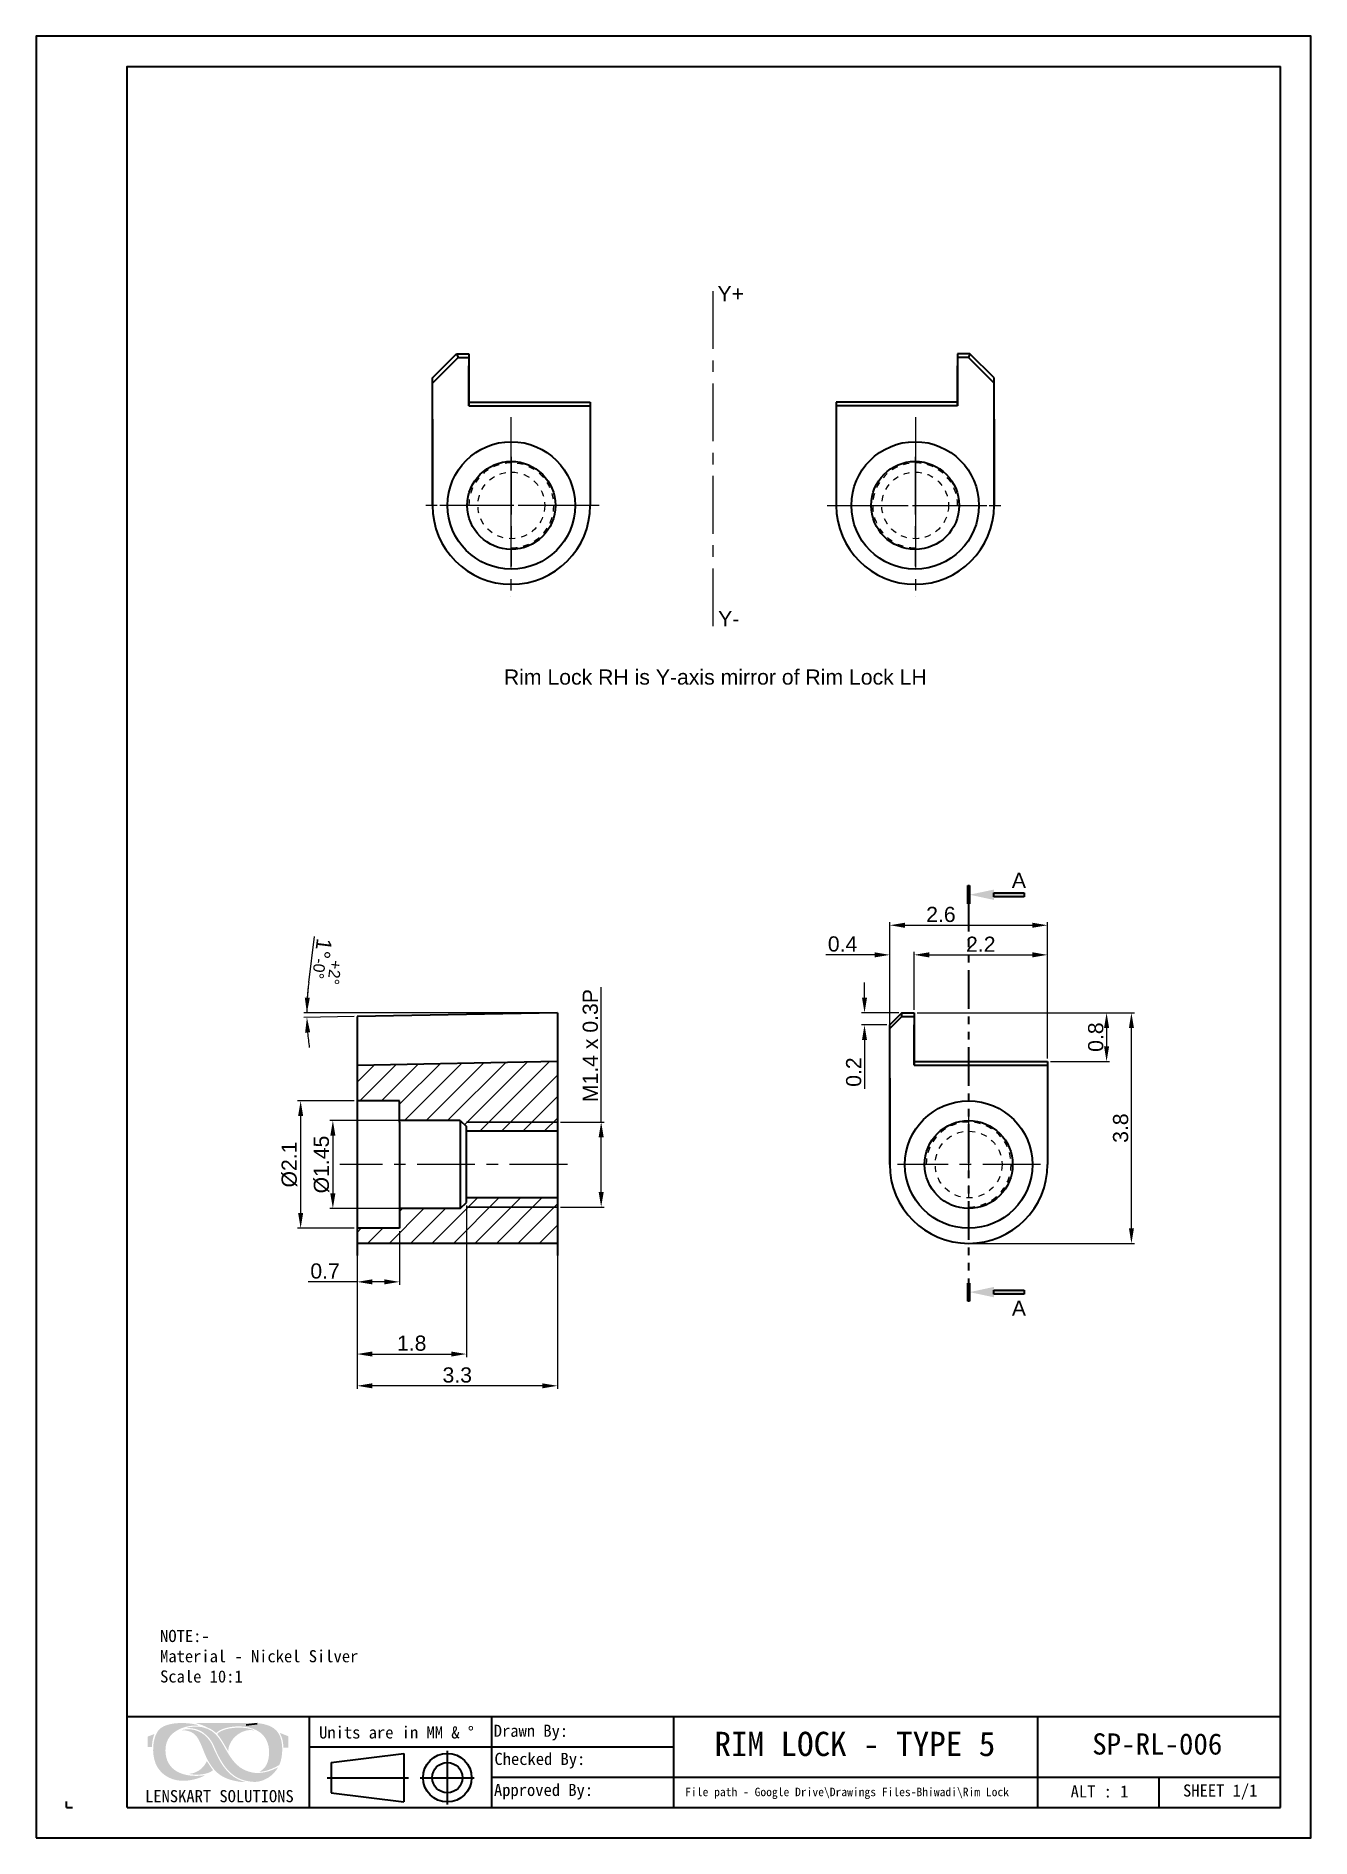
# Model space of a CAD drawing. Header units: millimetres. Extents: x 219 to 785, y 160 to 284.
# Drawn here: x 764.41 to 785.41, y 225.77 to 255.47 of the extents above; entities that cross this region are included whole.
import ezdxf
from ezdxf.enums import TextEntityAlignment as Align

# ---------------------------------------------------------------- set-up
doc = ezdxf.new("R2010")
doc.units = ezdxf.units.MM
for name, pattern in [('CENTER', [50.8, 31.75, -6.35, 6.35, -6.35]), ('HIDDEN', [0.075, 0.05, -0.025]), ('PHANTOM', [63.5, 31.75, -6.35, 6.35, -6.35, 6.35, -6.35])]:
    doc.linetypes.add(name, pattern=pattern)
doc.layers.get('0').update_dxf_attribs({"lineweight": 35})
for name, color, linetype, lineweight in [('Center line', 2, 'CENTER', 18), ('Dimension', 3, 'Continuous', 18), ('Hatch', 6, 'Continuous', 18), ('hidden line', 1, 'HIDDEN', 15), ('Section', 6, 'PHANTOM', 35), ('Text', 4, 'Continuous', 25), ('绘图层', 7, 'Continuous', 13)]:
    doc.layers.add(name, color=color, linetype=linetype, lineweight=lineweight)
doc.layers.add('图框-线条', color=7, linetype='Continuous')
doc.styles.get("Standard").update_dxf_attribs({"font": 'arial.ttf'})
doc.styles.add('宋体', font='SimSun.ttf')
doc.dimstyles.new('SIMPLEX', dxfattribs={"dimtxt": 2.5, "dimasz": 2.5, "dimexe": 0.5, "dimexo": 0.5, "dimgap": 0.5, "dimtad": 1, "dimzin": 0, "dimdsep": 46, "dimtxsty": 'Standard', "dimcen": 0, "dimclrd": 256, "dimclre": 256, "dimclrt": 256, "dimadec": 0, "dimazin": 0, "dimtm": 1e-09, "dimtfac": 0.75, "dimtofl": 0, "dimtmove": 0, "dimatfit": 3, "dimfxl": 1, "dimtzin": 0, "dimlwd": -1, "dimlwe": -1, "dimarcsym": 0})

msp = doc.modelspace()

# ---------------------------------------------------------------- texts
at = {"layer": 'Text'}
for s, p in [('Y+', (775.852, 251.226)), ('Y-', (775.819, 245.868)), ('Rim Lock RH is Y-axis mirror of Rim Lock LH', (775.598, 244.906)), ('A', (780.599, 241.556)), ('A', (780.599, 234.503))]:
    msp.add_text(s, height=0.25, dxfattribs=at).set_placement(p, align=Align.MIDDLE_CENTER)
at = {"layer": '绘图层', "color": 7, "linetype": 'ByBlock', "lineweight": 9, "attachment_point": 5, "style": '宋体'}
for s, insert, char_height, width in [('\\pxql;{\\fNSimSun|b0|i0|c0|p49;NOTE:-\\PMaterial - Nickel Silver\\PScale 10:1}', (769.631, 228.765), 0.2, 6.35721), ('\\pxql;{\\fNSimSun|b0|i0|c0|p49;Units are in MM & %%D}', (770.599, 227.509), 0.2, 3.05443), ('\\pxql;{\\fNSimSun|b0|i0|c0|p49;Drawn By: }', (773.476, 227.509), 0.2, 3.05443), ('\\pxqc;{\\fNSimSun|b0|i0|c0|p49;RIM LOCK - TYPE 5}', (777.897, 227.318), 0.4, 5.26635), ('{\\fNSimSun|b0|i0|c0|p49;SP-RL-006}', (782.878, 227.318), 0.35, 4.64697), ('\\pxql;{\\fNSimSun|b0|i0|c0|p49;Checked By: }', (773.105, 227.045), 0.2, 2.29015), ('\\pxql;{\\fNSimSun|b0|i0|c0|p49;Approved By:}', (773.097, 226.534), 0.2, 2.29015), ('\\pxql;{\\fNSimSun|b0|i0|c0|p49;File path - Google Drive\\\\Drawings Files-Bhiwadi\\\\Rim Lock}', (779.597, 226.507), 0.14, 8.989), ('{\\fNSimSun|b0|i0|c0|p49;ALT : 1}', (781.927, 226.537), 0.2, 1.72791), ('{\\fNSimSun|b0|i0|c0|p49;SHEET 1/1}', (783.915, 226.529), 0.2, 1.72791), ('{\\fSimSun|b0|i0|c134|p2;LENSKART SOLUTIONS}', (767.429, 226.459), 0.2, 5.89745)]:
    msp.add_mtext(s, dxfattribs=dict(at, insert=insert, char_height=char_height, width=width))

# ---------------------------------------------------------------- blocks, each defined once
blk = doc.blocks.new('*D238')
at = {"layer": 'Defpoints', "color": 0, "transparency": 16777216}
for p in [(781.271, 239.371), (782.452, 239.371), (779.771, 235.571)]:
    blk.add_point(p, dxfattribs=at)
at = {"layer": 'Dimension', "transparency": 16777216}
for p, q in [((781.321, 239.371), (782.502, 239.371)), ((782.452, 235.821), (782.452, 239.121)), ((779.821, 235.571), (782.502, 235.571))]:
    blk.add_line(p, q, dxfattribs=at)
for points in [[(782.411, 239.121), (782.494, 239.121), (782.452, 239.371)], [(782.411, 235.821), (782.494, 235.821), (782.452, 235.571)]]:
    blk.add_solid(points, dxfattribs=at)
at = {"layer": 'Dimension', "transparency": 16777216, "insert": (782.275, 237.471), "char_height": 0.25, "attachment_point": 5, "rotation": 90}
blk.add_mtext('3.8', dxfattribs=at)
blk = doc.blocks.new('*D239')
at = {"layer": 'Defpoints', "color": 0, "transparency": 16777216}
for p in [(781.071, 240.815), (778.471, 238.973), (781.071, 238.571)]:
    blk.add_point(p, dxfattribs=at)
at = {"layer": 'Dimension', "transparency": 16777216}
for p, q in [((778.471, 239.023), (778.471, 240.865)), ((778.721, 240.815), (780.821, 240.815)), ((781.071, 238.621), (781.071, 240.865))]:
    blk.add_line(p, q, dxfattribs=at)
for points in [[(778.721, 240.856), (778.721, 240.773), (778.471, 240.815)], [(780.821, 240.856), (780.821, 240.773), (781.071, 240.815)]]:
    blk.add_solid(points, dxfattribs=at)
at = {"layer": 'Dimension', "transparency": 16777216, "insert": (779.314, 240.992), "char_height": 0.25, "attachment_point": 5}
blk.add_mtext('2.6', dxfattribs=at)
blk = doc.blocks.new('*D240')
at = {"layer": 'Defpoints', "color": 0, "transparency": 16777216}
for p in [(778.871, 240.327), (778.871, 239.371), (778.471, 238.973)]:
    blk.add_point(p, dxfattribs=at)
at = {"layer": 'Dimension', "transparency": 16777216}
for p, q in [((778.221, 240.327), (777.417, 240.327)), ((778.471, 239.023), (778.471, 240.377)), ((778.871, 239.421), (778.871, 240.377)), ((779.121, 240.327), (779.371, 240.327))]:
    blk.add_line(p, q, dxfattribs=at)
for points in [[(778.221, 240.369), (778.221, 240.285), (778.471, 240.327)], [(779.121, 240.369), (779.121, 240.285), (778.871, 240.327)]]:
    blk.add_solid(points, dxfattribs=at)
at = {"layer": 'Dimension', "transparency": 16777216, "insert": (777.694, 240.505), "char_height": 0.25, "attachment_point": 5}
blk.add_mtext('0.4', dxfattribs=at)
blk = doc.blocks.new('*D241')
at = {"layer": 'Defpoints', "color": 0, "transparency": 16777216}
for p in [(781.071, 240.327), (778.871, 239.371), (781.071, 238.571)]:
    blk.add_point(p, dxfattribs=at)
at = {"layer": 'Dimension', "transparency": 16777216}
for p, q in [((778.871, 239.421), (778.871, 240.377)), ((779.121, 240.327), (780.821, 240.327)), ((781.071, 238.621), (781.071, 240.377))]:
    blk.add_line(p, q, dxfattribs=at)
for points in [[(779.121, 240.369), (779.121, 240.285), (778.871, 240.327)], [(780.821, 240.369), (780.821, 240.285), (781.071, 240.327)]]:
    blk.add_solid(points, dxfattribs=at)
at = {"layer": 'Dimension', "transparency": 16777216, "insert": (779.971, 240.502), "char_height": 0.25, "attachment_point": 5}
blk.add_mtext('2.2', dxfattribs=at)
blk = doc.blocks.new('*D235')
at = {"layer": 'Defpoints', "color": 0, "transparency": 16777216}
for p in [(778.871, 239.371), (781.071, 238.571), (782.043, 238.571)]:
    blk.add_point(p, dxfattribs=at)
at = {"layer": 'Dimension', "transparency": 16777216}
for p, q in [((778.921, 239.371), (782.093, 239.371)), ((782.043, 239.121), (782.043, 238.821)), ((781.121, 238.571), (782.093, 238.571))]:
    blk.add_line(p, q, dxfattribs=at)
for points in [[(782.001, 239.121), (782.085, 239.121), (782.043, 239.371)], [(782.001, 238.821), (782.085, 238.821), (782.043, 238.571)]]:
    blk.add_solid(points, dxfattribs=at)
at = {"layer": 'Dimension', "transparency": 16777216, "insert": (781.865, 238.971), "char_height": 0.25, "attachment_point": 5, "rotation": 90}
blk.add_mtext('0.8', dxfattribs=at)
blk = doc.blocks.new('*D242')
at = {"layer": 'Defpoints', "color": 0, "transparency": 16777216}
for p in [(769.697, 237.921), (768.767, 235.821), (769.697, 235.821)]:
    blk.add_point(p, dxfattribs=at)
at = {"layer": 'Dimension', "transparency": 16777216}
for p, q in [((769.647, 237.921), (768.717, 237.921)), ((768.767, 237.671), (768.767, 236.071)), ((769.647, 235.821), (768.717, 235.821))]:
    blk.add_line(p, q, dxfattribs=at)
for points in [[(768.726, 237.671), (768.809, 237.671), (768.767, 237.921)], [(768.726, 236.071), (768.809, 236.071), (768.767, 235.821)]]:
    blk.add_solid(points, dxfattribs=at)
at = {"layer": 'Dimension', "transparency": 16777216, "insert": (768.583, 236.871), "char_height": 0.25, "attachment_point": 5, "rotation": 90}
blk.add_mtext('%%c2.1', dxfattribs=at)
blk = doc.blocks.new('*D236')
at = {"layer": 'Defpoints', "color": 0, "transparency": 16777216}
for p in [(772.997, 237.571), (772.997, 236.171), (773.718, 236.171)]:
    blk.add_point(p, dxfattribs=at)
at = {"layer": 'Dimension', "transparency": 16777216}
for p, q in [((773.718, 237.571), (773.718, 239.792)), ((773.047, 237.571), (773.768, 237.571)), ((773.718, 236.421), (773.718, 237.321)), ((773.047, 236.171), (773.768, 236.171))]:
    blk.add_line(p, q, dxfattribs=at)
for points in [[(773.676, 237.321), (773.76, 237.321), (773.718, 237.571)], [(773.676, 236.421), (773.76, 236.421), (773.718, 236.171)]]:
    blk.add_solid(points, dxfattribs=at)
at = {"layer": 'Dimension', "transparency": 16777216, "insert": (773.54, 238.831), "char_height": 0.25, "attachment_point": 5, "rotation": 90}
blk.add_mtext('M1.4 x 0.3P', dxfattribs=at)
blk = doc.blocks.new('*D243')
at = {"layer": 'Defpoints', "color": 0, "transparency": 16777216}
for p in [(770.397, 235.821), (769.697, 235.471), (769.697, 234.937)]:
    blk.add_point(p, dxfattribs=at)
at = {"layer": 'Dimension', "transparency": 16777216}
for p, q in [((770.397, 235.771), (770.397, 234.887)), ((769.697, 235.421), (769.697, 234.887)), ((769.697, 234.937), (768.892, 234.937)), ((770.147, 234.937), (769.947, 234.937))]:
    blk.add_line(p, q, dxfattribs=at)
for points in [[(769.947, 234.979), (769.947, 234.896), (769.697, 234.937)], [(770.147, 234.979), (770.147, 234.896), (770.397, 234.937)]]:
    blk.add_solid(points, dxfattribs=at)
at = {"layer": 'Dimension', "transparency": 16777216, "insert": (769.17, 235.115), "char_height": 0.25, "attachment_point": 5}
blk.add_mtext('0.7', dxfattribs=at)
blk = doc.blocks.new('*D237')
at = {"layer": 'Defpoints', "color": 0, "transparency": 16777216}
for p in [(769.697, 235.471), (772.997, 235.471), (769.697, 233.224)]:
    blk.add_point(p, dxfattribs=at)
at = {"layer": 'Dimension', "transparency": 16777216}
for p, q in [((769.697, 235.421), (769.697, 233.174)), ((772.997, 235.421), (772.997, 233.174)), ((772.747, 233.224), (769.947, 233.224))]:
    blk.add_line(p, q, dxfattribs=at)
for points in [[(769.947, 233.265), (769.947, 233.182), (769.697, 233.224)], [(772.747, 233.265), (772.747, 233.182), (772.997, 233.224)]]:
    blk.add_solid(points, dxfattribs=at)
at = {"layer": 'Dimension', "transparency": 16777216, "insert": (771.347, 233.401), "char_height": 0.25, "attachment_point": 5}
blk.add_mtext('3.3', dxfattribs=at)
blk = doc.blocks.new('_FILLED')
at = {"color": 0, "linetype": 'ByBlock'}
blk.add_solid([(0, 0), (-1, 0.214), (-1, -0.214)], dxfattribs=at)
blk = doc.blocks.new('section arrow')
at = {"layer": 'Section'}
h = blk.add_hatch(color=256, dxfattribs=at)
h.dxf.hatch_style = 1
h.paths.add_polyline_path([(6987.516, 2336.116), (6987.516, 2336.053), (6988.016, 2336.053), (6988.016, 2336.116)])
h.paths.add_polyline_path([(6988.416, 2335.935), (6988.448, 2335.935), (6988.448, 2336.235), (6988.416, 2336.235)])
for points in [[(6988.448, 2335.935), (6988.448, 2336.235), (6988.416, 2336.235), (6988.416, 2335.935)], [(6988.016, 2336.116), (6987.516, 2336.116), (6987.516, 2336.053), (6988.016, 2336.053)]]:
    blk.add_lwpolyline(points, close=True, dxfattribs=at)
at = {"layer": 'Section', "xscale": 0.4, "yscale": 0.4, "zscale": 0.4}
blk.add_blockref('_FILLED', (6988.416, 2336.085), dxfattribs=at)
blk = doc.blocks.new('*D244')
at = {"layer": 'Defpoints', "color": 0, "transparency": 16777216}
for p in [(768.87, 239.322), (769.697, 239.312), (772.764, 239.371), (772.997, 239.371), (772.997, 239.371)]:
    blk.add_point(p, dxfattribs=at)
at = {"layer": 'Dimension', "transparency": 16777216}
for p, q in [((768.9, 239.87), (768.993, 240.632)), ((772.714, 239.371), (768.82, 239.371)), ((769.647, 239.311), (768.821, 239.296))]:
    blk.add_line(p, q, dxfattribs=at)
for start, end in [(173.0541, 180), (173.0573, 176.5286), (184.5087, 187.98)]:
    blk.add_arc((772.997, 239.371), 4.127, start, end, dxfattribs=at)
for points in [[(768.919, 239.62), (768.836, 239.622), (768.87, 239.371)], [(768.841, 239.045), (768.925, 239.049), (768.871, 239.297)]]:
    blk.add_solid(points, dxfattribs=at)
at = {"layer": 'Dimension', "transparency": 16777216, "insert": (769.216, 240.218), "char_height": 0.25, "attachment_point": 5, "rotation": 263.0541}
blk.add_mtext('1°{\\H0.1875;\\S+2°^ -0°;}', dxfattribs=at)
blk = doc.blocks.new('*D245')
at = {"layer": 'Defpoints', "color": 0, "transparency": 16777216}
for p in [(770.897, 237.596), (769.298, 236.146), (770.897, 236.146)]:
    blk.add_point(p, dxfattribs=at)
at = {"layer": 'Dimension', "transparency": 16777216}
for p, q in [((770.847, 237.596), (769.248, 237.596)), ((769.298, 237.346), (769.298, 236.396)), ((770.847, 236.146), (769.248, 236.146))]:
    blk.add_line(p, q, dxfattribs=at)
for points in [[(769.256, 237.346), (769.34, 237.346), (769.298, 237.596)], [(769.256, 236.396), (769.34, 236.396), (769.298, 236.146)]]:
    blk.add_solid(points, dxfattribs=at)
at = {"layer": 'Dimension', "transparency": 16777216, "insert": (769.113, 236.871), "char_height": 0.25, "attachment_point": 5, "rotation": 90}
blk.add_mtext('%%c1.45', dxfattribs=at)
blk = doc.blocks.new('*D246')
at = {"layer": 'Defpoints', "color": 0, "transparency": 16777216}
for p in [(771.497, 236.246), (769.697, 235.471), (771.497, 233.747)]:
    blk.add_point(p, dxfattribs=at)
at = {"layer": 'Dimension', "transparency": 16777216}
for p, q in [((771.497, 236.196), (771.497, 233.697)), ((769.697, 235.421), (769.697, 233.697)), ((769.947, 233.747), (771.247, 233.747))]:
    blk.add_line(p, q, dxfattribs=at)
for points in [[(769.947, 233.789), (769.947, 233.706), (769.697, 233.747)], [(771.247, 233.789), (771.247, 233.706), (771.497, 233.747)]]:
    blk.add_solid(points, dxfattribs=at)
at = {"layer": 'Dimension', "transparency": 16777216, "insert": (770.597, 233.925), "char_height": 0.25, "attachment_point": 5}
blk.add_mtext('1.8', dxfattribs=at)
blk = doc.blocks.new('*D247')
at = {"layer": 'Defpoints', "color": 0, "transparency": 16777216}
for p in [(778.056, 239.171), (778.471, 239.171), (778.671, 239.371)]:
    blk.add_point(p, dxfattribs=at)
at = {"layer": 'Dimension', "transparency": 16777216}
for p, q in [((778.056, 239.621), (778.056, 239.871)), ((778.621, 239.371), (778.006, 239.371)), ((778.421, 239.171), (778.006, 239.171)), ((778.056, 238.921), (778.056, 238.119))]:
    blk.add_line(p, q, dxfattribs=at)
for points in [[(778.014, 239.621), (778.097, 239.621), (778.056, 239.371)], [(778.014, 238.921), (778.097, 238.921), (778.056, 239.171)]]:
    blk.add_solid(points, dxfattribs=at)
at = {"layer": 'Dimension', "transparency": 16777216, "insert": (777.878, 238.395), "char_height": 0.25, "attachment_point": 5, "rotation": 90}
blk.add_mtext('0.2', dxfattribs=at)

# ---------------------------------------------------------------- dimensions: what is measured, and where the dimension line sits
at = {"layer": 'Dimension'}
dim = msp.add_angular_dim_2l(base=(768.87, 239.322), line1=((772.997, 239.371), (772.764, 239.371)), line2=((772.997, 239.371), (769.697, 239.312)), dimstyle='SIMPLEX', override={"dimscale": 0.1, "dimgap": 0.5, "dimdec": 1, "dimtol": 1, "dimlim": 0, "dimtp": 2, "dimtm": 1e-09}, dxfattribs=at)
dim.commit()
dim.dimension.update_dxf_attribs({"geometry": '*D244', "text_midpoint": (769.216, 240.218)})
for base, p2, picture, middle in [((781.071, 240.815), (781.071, 238.571), '*D239', (779.314, 240.815)), ((778.871, 240.327), (778.871, 239.371), '*D240', (777.694, 240.327))]:
    dim = msp.add_linear_dim(base=base, p1=(778.471, 238.973), p2=p2, dimstyle='SIMPLEX', override={"dimscale": 0.1, "dimdec": 1}, dxfattribs=at)
    dim.commit()
    dim.dimension.update_dxf_attribs({"geometry": picture, "text_midpoint": middle, "dimtype": 160})
for base, p1, p2, picture, middle in [((781.071, 240.327), (778.871, 239.371), (781.071, 238.571), '*D241', (779.971, 240.502)), ((771.497, 233.747), (769.697, 235.471), (771.497, 236.246), '*D246', (770.597, 233.925))]:
    dim = msp.add_linear_dim(base=base, p1=p1, p2=p2, dimstyle='SIMPLEX', override={"dimscale": 0.1, "dimdec": 1}, dxfattribs=at)
    dim.commit()
    dim.dimension.update_dxf_attribs({"geometry": picture, "text_midpoint": middle})
dim = msp.add_linear_dim(base=(773.718, 236.171), p1=(772.997, 237.571), p2=(772.997, 236.171), angle=90, text='M<>', dimstyle='SIMPLEX', override={"dimscale": 0.1, "dimdec": 1, "dimpost": ' x 0.3P'}, dxfattribs=at)
dim.commit()
dim.dimension.update_dxf_attribs({"geometry": '*D236', "text_midpoint": (773.718, 238.831), "dimtype": 160})
dim = msp.add_linear_dim(base=(778.056, 239.171), p1=(778.671, 239.371), p2=(778.471, 239.171), angle=90, dimstyle='SIMPLEX', override={"dimscale": 0.1, "dimdec": 1}, dxfattribs=at)
dim.commit()
dim.dimension.update_dxf_attribs({"geometry": '*D247', "text_midpoint": (777.878, 238.395)})
for base, p1, p2, angle, override, picture, middle in [((782.043, 238.571), (778.871, 239.371), (781.071, 238.571), 90, {"dimscale": 0.1, "dimdec": 1}, '*D235', (782.043, 238.971)), ((782.452, 239.371), (779.771, 235.571), (781.271, 239.371), 90, {"dimscale": 0.1, "dimdec": 1}, '*D238', (782.452, 237.471)), ((768.767, 235.821), (769.697, 237.921), (769.697, 235.821), 90, {"dimscale": 0.1, "dimdec": 1, "dimpost": '%%c<>'}, '*D242', (768.767, 236.871)), ((769.298, 236.146), (770.897, 237.596), (770.897, 236.146), 90, {"dimscale": 0.1, "dimpost": '%%c<>'}, '*D245', (769.298, 236.871)), ((769.697, 234.937), (770.397, 235.821), (769.697, 235.471), 180, {"dimscale": 0.1, "dimdec": 1}, '*D243', (769.17, 234.937)), ((769.697, 233.224), (772.997, 235.471), (769.697, 235.471), 180, {"dimscale": 0.1, "dimdec": 1}, '*D237', (771.347, 233.224))]:
    dim = msp.add_linear_dim(base=base, p1=p1, p2=p2, angle=angle, dimstyle='SIMPLEX', override=override, dxfattribs=at)
    dim.commit()
    dim.dimension.update_dxf_attribs({"geometry": picture, "text_midpoint": middle, "dimtype": 160})

# ---------------------------------------------------------------- hatches: boundary and pattern name
at = {"layer": 'Hatch'}
h = msp.add_hatch(dxfattribs=at)
h.set_pattern_fill('ANSI31', color=256, scale=2)
h.set_pattern_definition([(45, (-38.9931, 303.87397), (-0.176776695, 0.176776695), [])])
h.paths.add_polyline_path([(769.697, 238.506), (769.697, 237.921), (770.397, 237.921), (770.397, 237.596), (771.397, 237.596), (771.497, 237.496), (771.497, 237.421), (772.997, 237.421), (772.997, 238.571)])
h.paths.add_polyline_path([(772.997, 235.571), (772.997, 236.321), (771.497, 236.321), (771.497, 236.246), (771.397, 236.146), (770.397, 236.146), (770.397, 235.821), (769.697, 235.821), (769.697, 235.571)])
at = {"layer": '图框-线条', "lineweight": 0, "ltscale": 0.1}
h = msp.add_hatch(color=252, dxfattribs=at)
edge = h.paths.add_edge_path()
edge.add_spline(control_points=[(766.245, 227.441), (766.245, 227.441), (766.245, 227.269), (766.245, 227.269), (766.245, 227.269), (766.245, 227.269), (766.316, 227.269), (766.316, 227.269), (766.316, 227.269), (766.321, 227.31), (766.322, 227.344), (766.33, 227.384), (766.33, 227.384), (766.337, 227.419), (766.347, 227.454), (766.36, 227.485), (766.36, 227.485), (766.36, 227.485), (766.245, 227.441), (766.245, 227.441)], knot_values=[0, 0, 0, 0, 0.166667, 0.166667, 0.166667, 0.166667, 0.333333, 0.333333, 0.333333, 0.333333, 0.5, 0.5, 0.5, 0.5, 0.666667, 0.666667, 0.666667, 0.666667, 1, 1, 1, 1], degree=3, periodic=0)
edge = h.paths.add_edge_path()
edge.add_spline(control_points=[(768.485, 227.262), (768.485, 227.262), (768.566, 227.261), (768.566, 227.261), (768.566, 227.261), (768.566, 227.261), (768.566, 227.447), (768.566, 227.447), (768.566, 227.447), (768.566, 227.447), (768.425, 227.503), (768.425, 227.503), (768.425, 227.503), (768.439, 227.467), (768.455, 227.441), (768.466, 227.396), (768.466, 227.396), (768.478, 227.351), (768.481, 227.311), (768.485, 227.262)], knot_values=[0, 0, 0, 0, 0.166667, 0.166667, 0.166667, 0.166667, 0.333333, 0.333333, 0.333333, 0.333333, 0.5, 0.5, 0.5, 0.5, 0.666667, 0.666667, 0.666667, 0.666667, 1, 1, 1, 1], degree=3, periodic=0)
edge = h.paths.add_edge_path(flags=17)
edge.add_spline(control_points=[(766.937, 226.828), (766.95, 226.817), (767.032, 226.815), (767.047, 226.815), (767.047, 226.815), (767.135, 226.812), (767.267, 226.834), (767.324, 226.889), (767.324, 226.889), (767.319, 226.897), (767.316, 226.901), (767.31, 226.907), (767.31, 226.907), (767.31, 226.907), (767.223, 227.036), (767.223, 227.036), (767.223, 227.036), (767.202, 227.01), (767.193, 226.961), (767.113, 226.899), (767.113, 226.899), (767.066, 226.863), (767.01, 226.838), (766.937, 226.828)], knot_values=[0, 0, 0, 0, 0.142857, 0.142857, 0.142857, 0.142857, 0.285714, 0.285714, 0.285714, 0.285714, 0.428571, 0.428571, 0.428571, 0.428571, 0.571429, 0.571429, 0.571429, 0.571429, 0.714286, 0.714286, 0.714286, 0.714286, 1, 1, 1, 1], degree=3, periodic=0)
edge = h.paths.add_edge_path(flags=17)
edge.add_spline(control_points=[(767.392, 227.485), (767.397, 227.477), (767.398, 227.478), (767.404, 227.471), (767.404, 227.471), (767.469, 227.397), (767.562, 227.217), (767.574, 227.205), (767.574, 227.205), (767.58, 227.355), (767.705, 227.486), (767.829, 227.529), (767.829, 227.529), (767.893, 227.552), (767.928, 227.552), (768.001, 227.546), (768.001, 227.546), (767.977, 227.565), (767.876, 227.581), (767.851, 227.584), (767.851, 227.584), (767.729, 227.598), (767.554, 227.587), (767.446, 227.526), (767.446, 227.526), (767.429, 227.517), (767.398, 227.497), (767.392, 227.485)], knot_values=[0, 0, 0, 0, 0.125, 0.125, 0.125, 0.125, 0.25, 0.25, 0.25, 0.25, 0.375, 0.375, 0.375, 0.375, 0.5, 0.5, 0.5, 0.5, 0.625, 0.625, 0.625, 0.625, 0.75, 0.75, 0.75, 0.75, 1, 1, 1, 1], degree=3, periodic=0)
edge = h.paths.add_edge_path()
edge.add_spline(control_points=[(767.334, 227.25), (767.293, 227.342), (767.28, 227.367), (767.216, 227.436), (767.216, 227.436), (767.129, 227.53), (766.994, 227.577), (766.862, 227.559), (766.862, 227.559), (766.853, 227.558), (766.845, 227.557), (766.837, 227.555), (766.837, 227.555), (766.837, 227.555), (766.814, 227.548), (766.814, 227.548), (766.814, 227.548), (766.89, 227.544), (766.95, 227.533), (767.001, 227.495), (767.001, 227.495), (767.052, 227.457), (767.071, 227.426), (767.104, 227.36), (767.104, 227.36), (767.156, 227.252), (767.192, 227.131), (767.251, 227.03), (767.251, 227.03), (767.314, 226.924), (767.376, 226.846), (767.482, 226.784), (767.482, 226.784), (767.567, 226.734), (767.746, 226.687), (767.865, 226.692), (767.865, 226.692), (767.852, 226.698), (767.834, 226.701), (767.818, 226.705), (767.818, 226.705), (767.597, 226.773), (767.469, 226.961), (767.372, 227.166), (767.372, 227.166), (767.359, 227.194), (767.346, 227.222), (767.334, 227.25)], knot_values=[0, 0, 0, 0, 0.076923, 0.076923, 0.076923, 0.076923, 0.153846, 0.153846, 0.153846, 0.153846, 0.230769, 0.230769, 0.230769, 0.230769, 0.307692, 0.307692, 0.307692, 0.307692, 0.384615, 0.384615, 0.384615, 0.384615, 0.461538, 0.461538, 0.461538, 0.461538, 0.538462, 0.538462, 0.538462, 0.538462, 0.615385, 0.615385, 0.615385, 0.615385, 0.692308, 0.692308, 0.692308, 0.692308, 0.769231, 0.769231, 0.769231, 0.769231, 0.846154, 0.846154, 0.846154, 0.846154, 1, 1, 1, 1], degree=3, periodic=0)
edge = h.paths.add_edge_path()
edge.add_spline(control_points=[(768.396, 226.935), (768.393, 226.935), (768.311, 226.896), (768.294, 226.89), (768.294, 226.89), (768.259, 226.876), (768.217, 226.863), (768.178, 226.855), (768.178, 226.855), (768.08, 226.837), (768.009, 226.837), (767.916, 226.864), (767.916, 226.864), (767.757, 226.91), (767.665, 227.021), (767.59, 227.137), (767.59, 227.137), (767.458, 227.343), (767.404, 227.542), (767.15, 227.596), (767.15, 227.596), (767.107, 227.605), (767.055, 227.609), (767.01, 227.605), (767.01, 227.605), (766.98, 227.603), (766.908, 227.596), (766.886, 227.583), (766.886, 227.583), (766.998, 227.585), (767.086, 227.563), (767.165, 227.506), (767.165, 227.506), (767.331, 227.388), (767.336, 227.263), (767.422, 227.109), (767.422, 227.109), (767.464, 227.035), (767.494, 226.978), (767.551, 226.911), (767.551, 226.911), (767.67, 226.772), (767.796, 226.71), (767.99, 226.696), (767.99, 226.696), (768.084, 226.689), (768.178, 226.73), (768.24, 226.769), (768.24, 226.769), (768.283, 226.796), (768.316, 226.83), (768.348, 226.867), (768.348, 226.867), (768.365, 226.886), (768.383, 226.914), (768.396, 226.935)], knot_values=[0, 0, 0, 0, 0.066667, 0.066667, 0.066667, 0.066667, 0.133333, 0.133333, 0.133333, 0.133333, 0.2, 0.2, 0.2, 0.2, 0.266667, 0.266667, 0.266667, 0.266667, 0.333333, 0.333333, 0.333333, 0.333333, 0.4, 0.4, 0.4, 0.4, 0.466667, 0.466667, 0.466667, 0.466667, 0.533333, 0.533333, 0.533333, 0.533333, 0.6, 0.6, 0.6, 0.6, 0.666667, 0.666667, 0.666667, 0.666667, 0.733333, 0.733333, 0.733333, 0.733333, 0.8, 0.8, 0.8, 0.8, 0.866667, 0.866667, 0.866667, 0.866667, 1, 1, 1, 1], degree=3, periodic=0)
edge = h.paths.add_edge_path()
edge.add_spline(control_points=[(767.376, 227.501), (767.432, 227.545), (767.449, 227.559), (767.531, 227.582), (767.531, 227.582), (767.718, 227.634), (767.959, 227.62), (768.106, 227.505), (768.106, 227.505), (768.186, 227.442), (768.251, 227.331), (768.248, 227.177), (768.248, 227.177), (768.245, 227.062), (768.217, 226.952), (768.126, 226.886), (768.126, 226.886), (768.12, 226.881), (768.096, 226.866), (768.09, 226.864), (768.09, 226.864), (768.179, 226.859), (768.318, 226.919), (768.392, 226.961), (768.392, 226.961), (768.419, 226.976), (768.417, 226.974), (768.428, 227.006), (768.428, 227.006), (768.475, 227.132), (768.476, 227.307), (768.434, 227.43), (768.434, 227.43), (768.414, 227.486), (768.393, 227.516), (768.356, 227.552), (768.356, 227.552), (768.28, 227.629), (768.129, 227.664), (768.02, 227.664), (768.02, 227.664), (767.698, 227.664), (767.367, 227.667), (767.046, 227.664), (767.046, 227.664), (767.069, 227.654), (767.111, 227.644), (767.138, 227.634), (767.138, 227.634), (767.165, 227.624), (767.283, 227.569), (767.306, 227.555), (767.306, 227.555), (767.338, 227.535), (767.371, 227.505), (767.376, 227.501)], knot_values=[0, 0, 0, 0, 0.066667, 0.066667, 0.066667, 0.066667, 0.133333, 0.133333, 0.133333, 0.133333, 0.2, 0.2, 0.2, 0.2, 0.266667, 0.266667, 0.266667, 0.266667, 0.333333, 0.333333, 0.333333, 0.333333, 0.4, 0.4, 0.4, 0.4, 0.466667, 0.466667, 0.466667, 0.466667, 0.533333, 0.533333, 0.533333, 0.533333, 0.6, 0.6, 0.6, 0.6, 0.666667, 0.666667, 0.666667, 0.666667, 0.733333, 0.733333, 0.733333, 0.733333, 0.8, 0.8, 0.8, 0.8, 0.866667, 0.866667, 0.866667, 0.866667, 1, 1, 1, 1], degree=3, periodic=0)
edge = h.paths.add_edge_path()
edge.add_spline(control_points=[(767.198, 226.806), (767.184, 226.807), (767.158, 226.801), (767.142, 226.799), (767.142, 226.799), (766.885, 226.775), (766.581, 226.843), (766.544, 227.157), (766.544, 227.157), (766.527, 227.304), (766.573, 227.436), (766.69, 227.517), (766.69, 227.517), (766.808, 227.598), (766.925, 227.629), (767.098, 227.625), (767.098, 227.625), (767.098, 227.625), (767.029, 227.644), (767.029, 227.644), (767.029, 227.644), (766.876, 227.677), (766.647, 227.678), (766.512, 227.611), (766.512, 227.611), (766.436, 227.573), (766.394, 227.516), (766.364, 227.421), (766.364, 227.421), (766.315, 227.259), (766.329, 227.009), (766.451, 226.881), (766.451, 226.881), (766.466, 226.865), (766.474, 226.853), (766.492, 226.838), (766.492, 226.838), (766.511, 226.823), (766.515, 226.818), (766.539, 226.801), (766.539, 226.801), (766.697, 226.689), (766.902, 226.696), (767.082, 226.756), (767.082, 226.756), (767.103, 226.763), (767.124, 226.771), (767.143, 226.78), (767.143, 226.78), (767.155, 226.785), (767.191, 226.804), (767.198, 226.806)], knot_values=[0, 0, 0, 0, 0.071429, 0.071429, 0.071429, 0.071429, 0.142857, 0.142857, 0.142857, 0.142857, 0.214286, 0.214286, 0.214286, 0.214286, 0.285714, 0.285714, 0.285714, 0.285714, 0.357143, 0.357143, 0.357143, 0.357143, 0.428571, 0.428571, 0.428571, 0.428571, 0.5, 0.5, 0.5, 0.5, 0.571429, 0.571429, 0.571429, 0.571429, 0.642857, 0.642857, 0.642857, 0.642857, 0.714286, 0.714286, 0.714286, 0.714286, 0.785714, 0.785714, 0.785714, 0.785714, 0.857143, 0.857143, 0.857143, 0.857143, 1, 1, 1, 1], degree=3, periodic=0)

# ---------------------------------------------------------------- linework, layer by layer
for p, q in [((784.909, 226.271), (784.909, 254.971)), ((770.938, 249.837), (771.336, 250.235)), ((770.938, 249.752), (771.361, 250.175)), ((771.336, 250.235), (771.538, 250.235)), ((771.336, 250.235), (771.361, 250.175)), ((771.361, 250.175), (771.538, 250.175)), ((771.538, 250.235), (771.538, 249.375)), ((779.792, 250.235), (779.59, 250.235)), ((779.59, 250.235), (779.59, 249.375)), ((779.767, 250.175), (779.59, 250.175)), ((779.792, 250.235), (779.767, 250.175)), ((780.19, 249.752), (779.767, 250.175)), ((780.19, 249.837), (779.792, 250.235)), ((770.938, 247.735), (770.938, 249.837)), ((771.538, 249.375), (771.538, 250.035)), ((779.59, 249.375), (779.59, 250.035)), ((780.19, 247.735), (780.19, 249.837)), ((771.538, 249.435), (773.538, 249.435)), ((771.538, 249.375), (773.538, 249.375)), ((773.538, 249.435), (773.538, 247.735)), ((777.59, 249.435), (777.59, 247.735)), ((779.59, 249.435), (777.59, 249.435)), ((779.59, 249.375), (777.59, 249.375)), ((770.938, 249.159), (770.938, 247.735)), ((780.19, 249.159), (780.19, 247.735)), ((772.231, 246.335), (772.231, 246.335)), ((772.231, 246.235), (772.231, 246.235)), ((778.897, 246.335), (778.897, 246.335)), ((778.897, 246.235), (778.897, 246.235)), ((772.997, 239.371), (769.697, 239.312)), ((769.697, 239.312), (769.697, 235.371)), ((772.997, 239.371), (772.997, 235.371)), ((778.671, 239.371), (778.471, 239.171)), ((778.671, 239.312), (778.471, 239.112)), ((778.471, 236.871), (778.471, 239.171)), ((778.671, 239.371), (778.871, 239.371)), ((778.671, 239.312), (778.671, 239.371)), ((778.671, 239.312), (778.871, 239.312)), ((778.871, 239.371), (778.871, 238.511)), ((778.871, 238.511), (778.871, 239.171)), ((772.997, 238.571), (769.697, 238.506)), ((778.871, 238.571), (781.071, 238.571)), ((778.871, 238.511), (781.071, 238.511)), ((781.071, 238.571), (781.071, 236.871)), ((778.471, 238.296), (778.471, 236.871)), ((770.397, 237.921), (769.697, 237.921)), ((770.397, 237.571), (770.397, 237.921)), ((771.397, 237.596), (770.397, 237.596)), ((770.397, 237.571), (770.397, 236.321)), ((771.397, 237.596), (771.497, 237.496)), ((771.397, 237.596), (771.397, 236.146)), ((771.497, 236.246), (771.497, 237.496)), ((772.997, 237.421), (771.497, 237.421)), ((770.397, 236.321), (770.397, 235.821)), ((771.397, 236.146), (770.397, 236.146)), ((771.397, 236.146), (771.497, 236.246)), ((772.997, 236.321), (771.497, 236.321)), ((770.397, 235.821), (769.697, 235.821)), ((772.997, 235.571), (769.697, 235.571)), ((779.771, 235.371), (779.771, 235.371)), ((765.909, 227.771), (784.909, 227.771)), ((768.909, 227.771), (768.909, 226.271)), ((771.909, 227.771), (771.909, 226.271)), ((774.909, 227.771), (774.909, 226.771)), ((780.909, 226.271), (780.909, 227.771)), ((768.909, 227.271), (774.909, 227.271)), ((771.184, 226.321), (771.184, 227.21)), ((769.269, 227.015), (770.469, 227.165)), ((769.269, 227.015), (769.269, 226.515)), ((770.469, 227.165), (770.469, 226.365)), ((769.203, 226.765), (770.542, 226.765)), ((770.739, 226.765), (771.628, 226.765)), ((771.909, 226.771), (784.909, 226.771)), ((774.909, 226.771), (774.909, 226.271)), ((782.909, 226.271), (782.909, 226.771)), ((764.909, 226.271), (764.909, 226.371)), ((769.269, 226.515), (770.469, 226.365)), ((764.909, 226.271), (765.009, 226.271)), ((765.909, 226.271), (784.909, 226.271))]:
    msp.add_line(p, q)
at = {"color": 7}
msp.add_line((768.049, 227.65), (767.871, 227.628), dxfattribs=at)
msp.add_lwpolyline([(764.409, 225.771), (785.409, 225.771), (785.409, 255.471), (764.409, 255.471)], close=True)
msp.add_lwpolyline([(765.909, 226.271), (765.909, 254.971), (784.909, 254.971)])
for centre, radius in [((772.238, 247.735), 1.05), ((778.89, 247.735), 1.05), ((772.238, 247.735), 0.725), ((778.89, 247.735), 0.725), ((779.771, 236.871), 1.05), ((779.771, 236.871), 0.725), ((771.184, 226.765), 0.4), ((771.184, 226.765), 0.25)]:
    msp.add_circle(centre, radius)
for centre in [(772.238, 247.735), (778.89, 247.735), (779.771, 236.871)]:
    msp.add_arc(centre, 1.3, 180, 0)
at = {"layer": 'Center line', "ltscale": 0.03}
for p, q in [((775.564, 245.744), (775.564, 251.353)), ((772.231, 249.188), (772.231, 246.281)), ((778.897, 249.188), (778.897, 246.281)), ((772.231, 248.535), (772.231, 246.735)), ((772.238, 248.535), (772.238, 246.735)), ((778.89, 248.535), (778.89, 246.735)), ((778.897, 248.535), (778.897, 246.735)), ((773.685, 247.735), (770.778, 247.735)), ((773.416, 247.735), (771.06, 247.735)), ((773.423, 247.735), (771.067, 247.735)), ((777.443, 247.735), (780.35, 247.735)), ((777.705, 247.735), (780.062, 247.735)), ((777.712, 247.735), (780.068, 247.735)), ((779.771, 237.671), (779.771, 235.871)), ((773.163, 236.871), (769.413, 236.871)), ((780.956, 236.871), (778.6, 236.871))]:
    msp.add_line(p, q, dxfattribs=at)
at = {"layer": 'Center line'}
msp.add_line((772.997, 239.371), (772.764, 239.371), dxfattribs=at)
at = {"layer": 'Dimension'}
for p, q in [((771.497, 237.571), (772.997, 237.571)), ((772.997, 237.571), (771.497, 237.571)), ((771.497, 236.171), (772.997, 236.171)), ((772.997, 236.171), (771.497, 236.171))]:
    msp.add_line(p, q, dxfattribs=at)
at = {"layer": 'hidden line', "ltscale": 0.5}
for centre in [(772.238, 247.735), (778.89, 247.735), (779.771, 236.871)]:
    msp.add_circle(centre, 0.55, dxfattribs=at)
for centre, start, end in [((772.238, 247.735), 270, 180), ((778.89, 247.735), 0, 270), ((779.771, 236.871), 270, 180)]:
    msp.add_arc(centre, 0.7, start, end, dxfattribs=at)
at = {"layer": 'Section', "ltscale": 0.02}
msp.add_line((779.771, 241.345), (779.771, 234.618), dxfattribs=at)

# ---------------------------------------------------------------- block references
at = {"layer": 'Section', "xscale": -1}
for p in [(7768.203, -2094.767), (7768.203, -2101.317)]:
    msp.add_blockref('section arrow', p, dxfattribs=at)

msp.set_redraw_order([(e.dxf.handle, doc.entitydb.next_handle()) for e in msp.query("TEXT MTEXT ATTDEF DIMENSION ARC_DIMENSION")])  # texts and dimensions are drawn at this point

doc.saveas('drawing.dxf')
